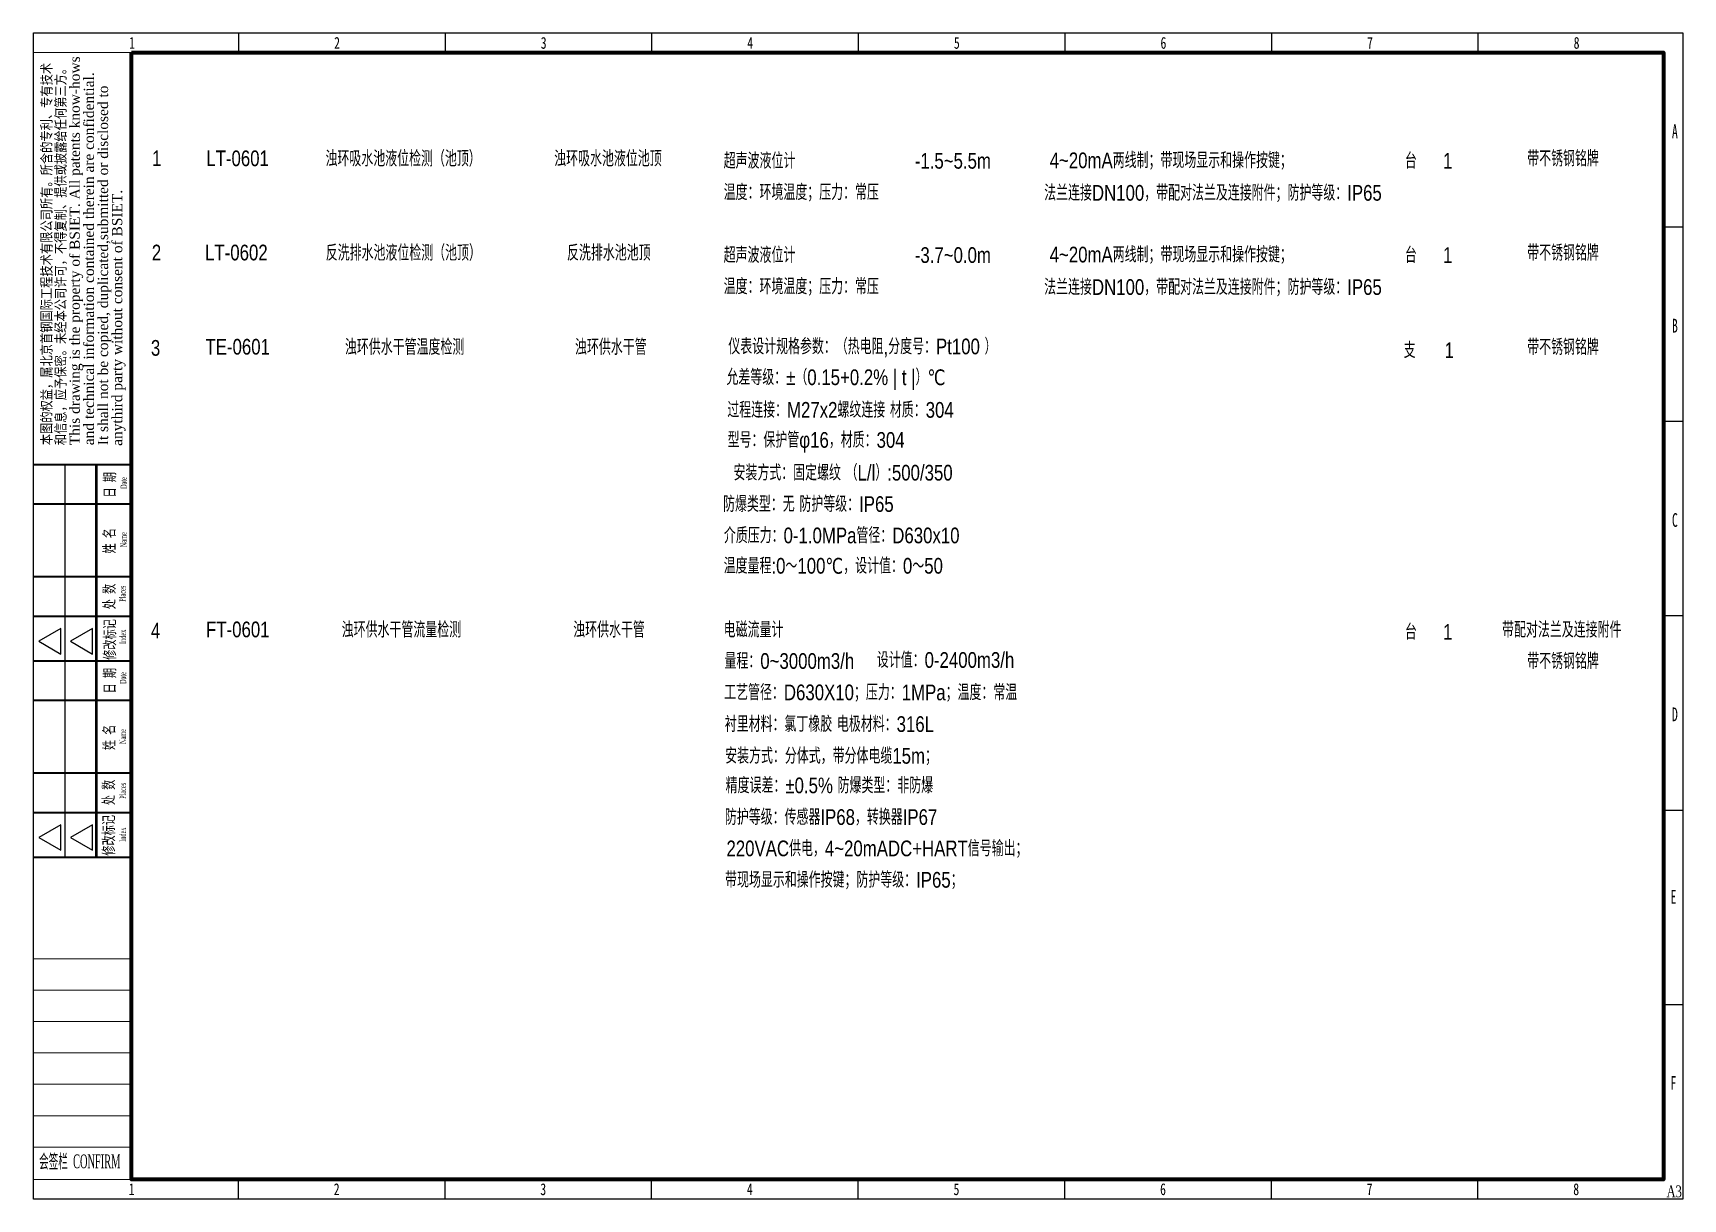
# Model space of a CAD drawing. Header units: millimetres. Extents: x -705761 to 1364679, y -410401 to 446404.
# Drawn here: x 761345 to 803357, y 176019 to 205719 of the extents above; entities that cross this region are included whole.
import ezdxf
from ezdxf.enums import TextEntityAlignment as Align

# ---------------------------------------------------------------- set-up
doc = ezdxf.new("R2010")
doc.units = ezdxf.units.MM
doc.layers.add('TK', color=7, linetype='Continuous')
doc.layers.add('模板-签名-公用', color=3, linetype='Continuous')
doc.layers.add('图框', color=7, linetype='Continuous', lineweight=13)
doc.styles.add('bsee', font='BSDI_XW.shx', dxfattribs={"width": 0.8, "bigfont": 'BSDI_HZ.shx'})
doc.styles.add('Style-Times New Roman', font='times.ttf')
doc.styles.add('Style-仿宋_GB2312', font='')
doc.styles.add('宋体', font='', dxfattribs={"width": 0.7, "height": 2.5})
doc.styles.add('宋体_1', font='', dxfattribs={"width": 0.7, "height": 2.386364})
doc.styles.get('Style-仿宋_GB2312').set_extended_font_data('仿宋_GB2312')
doc.styles.get('宋体').set_extended_font_data('SimSun')
doc.styles.get('宋体_1').set_extended_font_data('SimSun')

msp = doc.modelspace()

# ---------------------------------------------------------------- texts
at = {"color": 110, "linetype": 'Continuous', "lineweight": 35, "style": 'bsee', "width": 0.8}
for s, p in [('1', (764377.17, 202526.51)), ('LT-0601', (765757.19, 202526.51)), ('浊环吸水池液位检测（池顶）', (768792.7, 202518.82)), ('浊环吸水池液位池顶', (774615.93, 202518.82)), ('超声波液位计', (778931.34, 202462.26)), ('4~20mA两线制；带现场显示和操作按键；', (787231.34, 202474.4)), ('台', (796277.35, 202462.26)), ('1', (797246.24, 202462.26)), ('温度：环境温度；压力：常压', (778931.34, 201662.26)), ('法兰连接DN100，带配对法兰及连接附件；防护等级：IP65', (787091.57, 201646.87)), ('2', (764371.02, 200126.51)), ('LT-0602', (765726.42, 200126.51)), ('反洗排水池液位检测（池顶）', (768799, 200118.82)), ('反洗排水池池顶', (774942.23, 200118.82)), ('超声波液位计', (778931.34, 200062.26)), ('4~20mA两线制；带现场显示和操作按键；', (787231.34, 200074.4)), ('台', (796277.35, 200062.26)), ('1', (797246.24, 200062.26)), ('温度：环境温度；压力：常压', (778931.34, 199262.26)), ('法兰连接DN100，带配对法兰及连接附件；防护等级：IP65', (787091.57, 199246.87))]:
    msp.add_text(s, height=400, dxfattribs=at).set_placement(p, align=Align.MIDDLE_LEFT)
at = {"color": 1, "linetype": 'Continuous', "lineweight": 35, "style": 'bsee', "width": 0.8}
for s, p in [('-1.5~5.5m', (783797.33, 202462.26)), ('-3.7~0.0m', (783797.33, 200062.26))]:
    msp.add_text(s, height=400, dxfattribs=at).set_placement(p, align=Align.MIDDLE_LEFT)
at = {"color": 3, "linetype": 'Continuous', "lineweight": 35, "style": 'bsee', "width": 0.8}
for p in [(799390.87, 202518.82), (799390.87, 200118.82), (799390.87, 197718.82)]:
    msp.add_text('带不锈钢铭牌', height=400, dxfattribs=at).set_placement(p, align=Align.MIDDLE_LEFT)
at = {"color": 30, "linetype": 'Continuous', "lineweight": 35, "style": 'bsee', "width": 0.8}
for s, p in [('3', (764346.98, 197498.26)), ('防爆类型：无 防护等级：IP65', (778916.23, 193520.4))]:
    msp.add_text(s, height=400, dxfattribs=at).set_placement(p)
for s, p in [('TE-0601', (766557.19, 197726.51)), ('浊环供水干管温度检测', (770807.19, 197718.82)), ('浊环供水干管', (776057.19, 197718.82)), ('仪表设计规格参数：（热电阻,分度号：Pt100 ）', (782463.8, 197734.2)), ('支', (796397.04, 197636.54)), ('1', (797404.98, 197636.54)), ('允差等级：±（0.15+0.2% | t |）℃', (781787.89, 196949.59)), ('过程连接：M27x2螺纹连接 材质：304', (781905.83, 196118.82)), ('型号：保护管φ16，材质：304', (781284.78, 195353.47)), ('安装方式：固定螺纹 （L/l）:500/350', (781970.86, 194518.82))]:
    msp.add_text(s, height=400, dxfattribs=at).set_placement(p, align=Align.MIDDLE_CENTER)
at = {"color": 1, "linetype": 'Continuous', "lineweight": 35, "style": 'bsee', "width": 0.8}
for s, p in [('介质压力：0-1.0MPa管径：D630x10', (778936.38, 192720.4)), ('温度量程:0～100℃，设计值：0～50', (778931.34, 191947.17))]:
    msp.add_text(s, height=400, dxfattribs=at).set_placement(p)
at = {"color": 130, "linetype": 'Continuous', "lineweight": 35, "style": 'bsee', "width": 0.8}
for s, p in [('浊环供水干管流量检测', (769205.93, 190518.82)), ('浊环供水干管', (775099.71, 190518.82)), ('电磁流量计', (778931.34, 190518.82)), ('带配对法兰及连接附件', (798750.87, 190518.82)), ('FT-0601', (765751.03, 190526.51)), ('台', (796277.35, 190462.26)), ('1', (797246.24, 190462.26)), ('量程：0~3000m3/h', (778951.5, 189721.97)), ('设计值：0-2400m3/h', (782831.07, 189748.25)), ('带不锈钢铭牌', (799390.87, 189718.82)), ('工艺管径：D630X10；压力：1MPa；温度：常温', (778943.94, 188923.54)), ('安装方式：分体式，带分体电缆15m；', (778969.14, 187305.84)), ('220VAC供电，4~20mADC+HART信号输出；', (779001.9, 184948.74)), ('带现场显示和操作按键；防护等级：IP65；', (778966.62, 184148.74))]:
    msp.add_text(s, height=400, dxfattribs=at).set_placement(p, align=Align.MIDDLE_LEFT)
for s, p in [('4', (764346.98, 190298.26)), ('衬里材料：氯丁橡胶 电极材料：316L', (778959.06, 187915.82)), ('精度误差：±0.5% 防爆类型：非防爆', (778981.74, 186353.47)), ('防护等级：传感器IP68，转换器IP67', (778961.58, 185547.17))]:
    msp.add_text(s, height=400, dxfattribs=at).set_placement(p)

# ---------------------------------------------------------------- blocks, each defined once
blk = doc.blocks.new('BSIET_专用图框_A3_8')
at = {"layer": '图框', "color": 7, "linetype": 'Continuous', "lineweight": 25}
for p, q in [((-367.8, 297), (-367.8, 292)), ((-315.2, 297), (-315.2, 292)), ((-262.6, 297), (-262.6, 292)), ((-210, 297), (-210, 292)), ((-157.4, 297), (-157.4, 292)), ((-104.8, 297), (-104.8, 292)), ((-52.2, 297), (-52.2, 292)), ((0, 247.5), (-5, 247.5)), ((0, 198), (-5, 198)), ((-420, 187), (-395, 187)), ((-412, 187), (-412, 87)), ((0, 148.5), (-5, 148.5)), ((-413.03, 145.32), (-418.65, 142.07)), ((-413.03, 138.82), (-413.03, 145.32)), ((-404.96, 145.32), (-410.58, 142.07)), ((-404.96, 138.82), (-404.96, 145.32)), ((-418.65, 142.07), (-413.03, 138.82)), ((-410.58, 142.07), (-404.96, 138.82)), ((0, 99), (-5, 99)), ((-413.03, 95.32), (-418.65, 92.07)), ((-413.03, 88.82), (-413.03, 95.32)), ((-404.96, 95.32), (-410.58, 92.07)), ((-404.96, 88.82), (-404.96, 95.32)), ((-418.65, 92.07), (-413.03, 88.82)), ((-410.58, 92.07), (-404.96, 88.82)), ((0, 49.5), (-5, 49.5)), ((-367.8, 0), (-367.8, 5)), ((-315.2, 0), (-315.2, 5)), ((-262.6, 0), (-262.6, 5)), ((-210, 0), (-210, 5)), ((-157.4, 0), (-157.4, 5)), ((-104.8, 0), (-104.8, 5)), ((-52.2, 0), (-52.2, 5))]:
    blk.add_line(p, q, dxfattribs=at)
at = {"layer": '图框', "color": 7, "linetype": 'Continuous', "lineweight": 20}
for p, q in [((-420, 292), (-395, 292)), ((-420, 292), (-395, 292)), ((-420, 292), (-395, 292)), ((-420, 292), (-395, 292)), ((-420, 187), (-395, 187)), ((-420, 187), (-395, 187)), ((-420.12, 61.21), (-395.12, 61.21)), ((-420, 61.21), (-395, 61.21)), ((-420, 61.21), (-395, 61.21)), ((-420, 61.21), (-395, 61.21)), ((-420.02, 53.21), (-395.02, 53.21)), ((-420.02, 53.21), (-395.02, 53.21)), ((-420.02, 53.21), (-395.02, 53.21)), ((-420, 53.21), (-395, 53.21)), ((-420, 45.21), (-395, 45.21)), ((-420, 37.21), (-395, 37.21)), ((-420, 29.21), (-395, 29.21)), ((-420, 21.21), (-395, 21.21)), ((-420, 13.21), (-395, 13.21)), ((-420, 5), (-395, 5))]:
    blk.add_line(p, q, dxfattribs=at)
at = {"layer": '图框', "color": 7, "linetype": 'Continuous', "lineweight": 35}
for p, q in [((-395, 187), (-420, 187)), ((-395, 187), (-420, 187)), ((-394.92, 177), (-420, 177)), ((-394.92, 158.45), (-420, 158.45)), ((-395.06, 148.35), (-420, 148.35)), ((-395, 137), (-420, 137)), ((-395, 137), (-420, 137)), ((-394.92, 127), (-420, 127)), ((-394.92, 108.45), (-420, 108.45)), ((-395.06, 98.35), (-420, 98.35)), ((-395, 87), (-420, 87))]:
    blk.add_line(p, q, dxfattribs=at)
at = {"layer": '图框', "color": 7, "linetype": 'Continuous', "lineweight": 50}
blk.add_line((-404, 187), (-404, 87), dxfattribs=at)
at = {"layer": '图框', "lineweight": 25}
blk.add_lwpolyline([(-420, 297), (0, 297), (0, 0), (-420, 0)], close=True, dxfattribs=at)
at = {"layer": '图框', "lineweight": 100}
blk.add_lwpolyline([(-395, 292), (-5, 292), (-5, 5), (-395, 5)], close=True, dxfattribs=at)
at = {"layer": 'TK', "style": '宋体_1', "width": 0.7, "flags": 3}
for tag, p in [('LZCO_NGZBS-W50-H30-D10_T7', (-43.87, 279.75)), ('LZCO_NJN-W50-H30-D10_T7', (-42.73, 248.65))]:
    blk.add_attdef(tag, text='', height=3, dxfattribs=at).set_placement(p, align=Align.MIDDLE_CENTER)
at = {"layer": 'TK', "style": '宋体', "width": 0.7, "flags": 3}
for tag, p in [('LZHQ_N会签6_T6_H6', (-407.25, 57.08)), ('LZHQ_N会签5_T6_H6', (-407.25, 49.08)), ('LZHQ_N会签4_T6_H6', (-407.25, 41.08)), ('LZHQ_N会签3_T6_H6', (-407.25, 33.08)), ('LZHQ_N会签2_T6_H6', (-407.25, 25.08)), ('LZHQ_N会签1_T6_H6', (-407.25, 17.08))]:
    blk.add_attdef(tag, text='', height=2.5, dxfattribs=at).set_placement(p, align=Align.MIDDLE)
at = {"layer": '图框', "color": 7, "linetype": 'Continuous', "lineweight": 25}
for s, height, style, width, p in [('1', 3, 'Style-仿宋_GB2312', 0.733334, (-394.89, 294.49)), ('2', 3, 'Style-仿宋_GB2312', 0.733334, (-342.7, 294.49)), ('3', 3, 'Style-仿宋_GB2312', 0.733334, (-290.1, 294.49)), ('4', 3, 'Style-仿宋_GB2312', 0.733334, (-237.5, 294.49)), ('5', 3, 'Style-仿宋_GB2312', 0.733334, (-184.9, 294.49)), ('6', 3, 'Style-仿宋_GB2312', 0.733334, (-132.3, 294.49)), ('7', 3, 'Style-仿宋_GB2312', 0.733334, (-79.7, 294.49)), ('8', 3, 'Style-仿宋_GB2312', 0.733334, (-27.1, 294.49)), ('A', 3.5, 'Style-仿宋_GB2312', 0.628572, (-2.07, 271.95)), ('B', 3.5, 'Style-仿宋_GB2312', 0.628572, (-2.07, 222.45)), ('C', 3.5, 'Style-仿宋_GB2312', 0.628572, (-2.07, 172.95)), ('D', 3.5, 'Style-仿宋_GB2312', 0.628572, (-2.07, 123.45)), ('E', 3.5, 'Style-仿宋_GB2312', 0.628572, (-2.43, 76.97)), ('F', 3.5, 'Style-仿宋_GB2312', 0.628572, (-2.43, 29.56)), ('1', 3, 'Style-仿宋_GB2312', 0.733334, (-395, 2.5)), ('2', 3, 'Style-仿宋_GB2312', 0.733334, (-342.8, 2.5)), ('3', 3, 'Style-仿宋_GB2312', 0.733334, (-290.2, 2.5)), ('4', 3, 'Style-仿宋_GB2312', 0.733334, (-237.6, 2.5)), ('5', 3, 'Style-仿宋_GB2312', 0.733334, (-185, 2.5)), ('6', 3, 'Style-仿宋_GB2312', 0.733334, (-132.4, 2.5)), ('7', 3, 'Style-仿宋_GB2312', 0.733334, (-79.8, 2.5)), ('8', 3, 'Style-仿宋_GB2312', 0.733334, (-27.2, 2.5)), ('A3', 3, 'Style-Times New Roman', 0.7, (-2.23, 1.95))]:
    blk.add_text(s, height=height, dxfattribs=dict(at, style=style, width=width)).set_placement(p, align=Align.MIDDLE_CENTER)
at = {"layer": '图框', "color": 7, "linetype": 'Continuous', "lineweight": 20, "style": 'Style-Times New Roman'}
for s, p in [('This drawing is the property of BSIET. All patents know-hows', (-410.8, 192)), ('and technical information contained therein are confidential.', (-407.2, 192)), ('It shall not be copied, duplicated,submitted or disclosed to ', (-403.6, 192))]:
    blk.add_text(s, height=2.6, rotation=90, dxfattribs=at).set_placement(p, align=Align.TOP_LEFT)
at = {"layer": '图框', "color": 7, "linetype": 'Continuous', "lineweight": 20, "style": 'Style-仿宋_GB2312', "width": 0.807692}
blk.add_text('本图的权益，属北京首钢国际工程技术有限公司所有。所含的专利、专有技术', height=2.6, rotation=90, dxfattribs=at).set_placement((-418, 192), align=Align.TOP_LEFT)
at = {"layer": '图框', "color": 7, "linetype": 'Continuous'}
for s, height, style, width, p in [('和信息，应予保密。未经本公司许可，不得复制、提供或披露给任何第三方。', 2.6, 'Style-仿宋_GB2312', 0.807692, (-411.8, 192)), ('Name', 1.6, 'Style-Times New Roman', 0.55, (-396.29, 165.99)), ('Places', 1.6, 'Style-Times New Roman', 0.55, (-396.54, 152.12)), ('Index', 1.6, 'Style-Times New Roman', 0.55, (-396.43, 141.36)), ('Name', 1.6, 'Style-Times New Roman', 0.55, (-396.44, 115.88)), ('Places', 1.6, 'Style-Times New Roman', 0.55, (-396.43, 101.92)), ('Index', 1.6, 'Style-Times New Roman', 0.55, (-396.46, 90.97))]:
    blk.add_text(s, height=height, rotation=90, dxfattribs=dict(at, style=style, width=width)).set_placement(p)
at = {"layer": '图框', "color": 7, "linetype": 'Continuous', "style": 'Style-Times New Roman'}
blk.add_text('anythird party without consent of BSIET.', height=2.6, rotation=90, dxfattribs=at).set_placement((-397.4, 191.84))
at = {"layer": '图框', "color": 7, "linetype": 'Continuous', "lineweight": 20, "style": 'Style-仿宋_GB2312', "width": 0.678571}
for s, p in [('日 期', (-399.21, 178.68)), ('姓 名', (-399.32, 164.4)), ('处 数', (-399.32, 150.23)), ('修改标记', (-399.21, 137.34)), ('日 期', (-399.21, 128.79)), ('姓 名', (-399.38, 114.34)), ('处 数', (-399.49, 100.34)), ('修改标记', (-399.49, 87.45))]:
    blk.add_text(s, height=2.8, rotation=90, dxfattribs=at).set_placement(p)
at = {"layer": '图框', "color": 7, "linetype": 'Continuous', "lineweight": 25, "style": 'Style-Times New Roman', "width": 0.55}
for p in [(-396.24, 180.85), (-396.4, 131.18)]:
    blk.add_text('Date', height=1.6, rotation=90, dxfattribs=at).set_placement(p)
at = {"layer": '图框', "color": 7, "linetype": 'Continuous', "style": 'Style-Times New Roman', "width": 0.5}
blk.add_text('会签栏  CONFIRM', height=3.5, dxfattribs=at).set_placement((-418.59, 7.85))
at = {"layer": '模板-签名-公用', "style": '宋体', "width": 0.7, "flags": 3}
blk.add_attdef('LZFRAME', (-40.91, 2.06), '', height=3, dxfattribs=at)
at = {"layer": '模板-签名-公用', "style": '宋体', "width": 0.7}
blk.add_attdef('LZTQINS', text='', height=2, dxfattribs=at).set_placement((-5, 5), align=Align.MIDDLE)

# ---------------------------------------------------------------- block references
at = {"layer": '图框', "color": 1, "lineweight": 15, "xscale": 100, "yscale": 100, "zscale": 100}
msp.add_blockref('BSIET_专用图框_A3_8', (803357.15, 176018.59), dxfattribs=at)

msp.set_redraw_order([(e.dxf.handle, doc.entitydb.next_handle()) for e in msp.query("TEXT MTEXT ATTDEF DIMENSION ARC_DIMENSION")])  # texts and dimensions are drawn at this point

doc.saveas('drawing.dxf')
